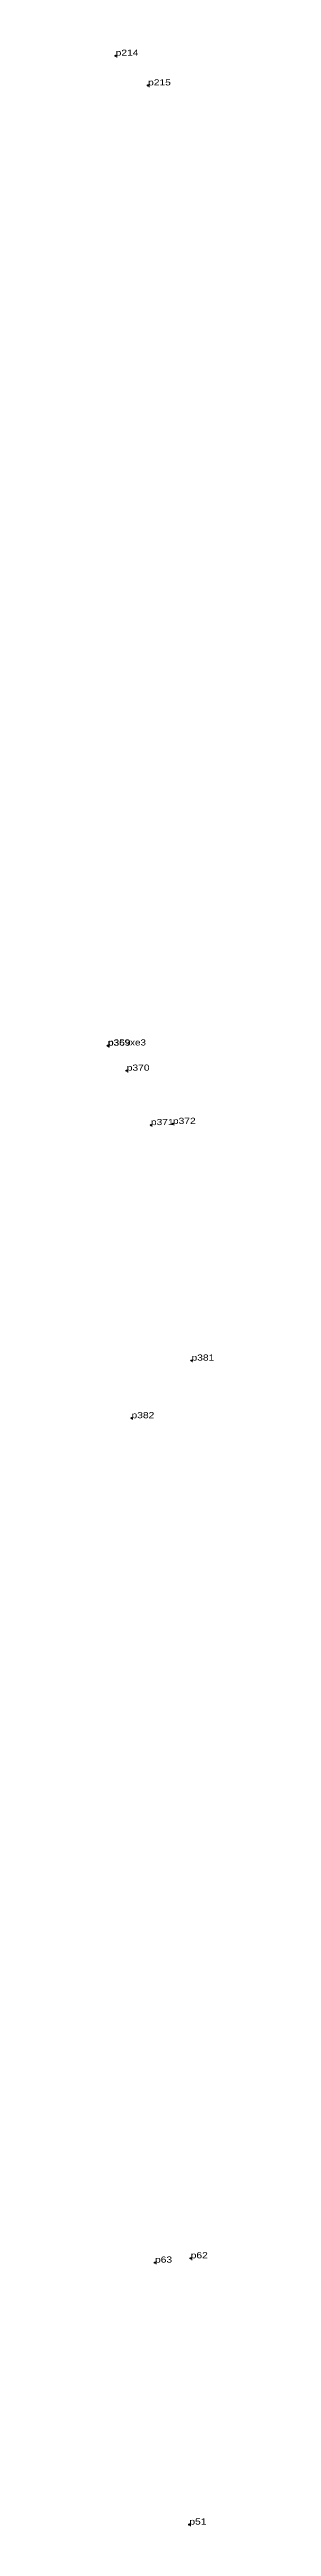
# Model space of a CAD drawing. Header units: metres. Extents: x 543607 to 546308, y 1834524 to 1839461.
# Drawn here: x 544853 to 544885, y 1838015 to 1838741 of the extents above; entities that cross this region are included whole.
import ezdxf

# ---------------------------------------------------------------- set-up
doc = ezdxf.new("R2010")
doc.units = ezdxf.units.M
doc.header["$LTSCALE"] = 0.72
doc.header["$PDMODE"] = 32
doc.header["$PDSIZE"] = 0.36
doc.layers.add('12', color=7, linetype='Continuous')
doc.layers.add('7', color=7, linetype='Continuous')

msp = doc.modelspace()

# ---------------------------------------------------------------- texts
at = {"layer": '12'}
for s, width, p in [('p214', 1.25, (544855.86, 1838738.74)), ('p214', 1.25, (544855.86, 1838738.74)), ('p215', 1.25, (544865.38, 1838730.06)), ('p215', 1.25, (544865.38, 1838730.06)), ('p369', 1.25, (544853.55, 1838448.89)), ('p369', 1.25, (544853.55, 1838448.89)), ('p359xe3', 1.2, (544853.67, 1838448.97)), ('p359xe3', 1.2, (544853.67, 1838448.97)), ('p370', 1.25, (544859.12, 1838441.59)), ('p370', 1.25, (544859.12, 1838441.59)), ('p371', 1.25, (544866.21, 1838425.66)), ('p371', 1.25, (544866.21, 1838425.66)), ('p372', 1.25, (544872.67, 1838426.01)), ('p372', 1.25, (544872.67, 1838426.01)), ('p381', 1.25, (544878.14, 1838356.7)), ('p381', 1.25, (544878.14, 1838356.7)), ('p382', 1.25, (544860.52, 1838339.84)), ('p382', 1.25, (544860.52, 1838339.84)), ('p63', 1.25, (544867.42, 1838092.61)), ('p63', 1.25, (544867.42, 1838092.61)), ('p62', 1.25, (544877.9, 1838093.87)), ('p62', 1.25, (544877.9, 1838093.87)), ('p51', 1.25, (544877.5, 1838015.91)), ('p51', 1.25, (544877.5, 1838015.91))]:
    msp.add_text(s, height=1.8, dxfattribs=dict(at, width=width)).set_placement(p)

# ---------------------------------------------------------------- linework, layer by layer
at = {"layer": '7'}
for p in [(544855.86, 1838738.74), (544865.38, 1838730.06), (544853.55, 1838448.89), (544853.67, 1838448.97), (544859.12, 1838441.59), (544866.21, 1838425.66), (544872.67, 1838426.01), (544878.14, 1838356.7), (544860.52, 1838339.84), (544867.42, 1838092.61), (544877.9, 1838093.87), (544877.5, 1838015.91)]:
    msp.add_point(p, dxfattribs=at)

msp.set_redraw_order([(e.dxf.handle, doc.entitydb.next_handle()) for e in msp.query("TEXT MTEXT ATTDEF DIMENSION ARC_DIMENSION")])  # texts and dimensions are drawn at this point

doc.saveas('drawing.dxf')
